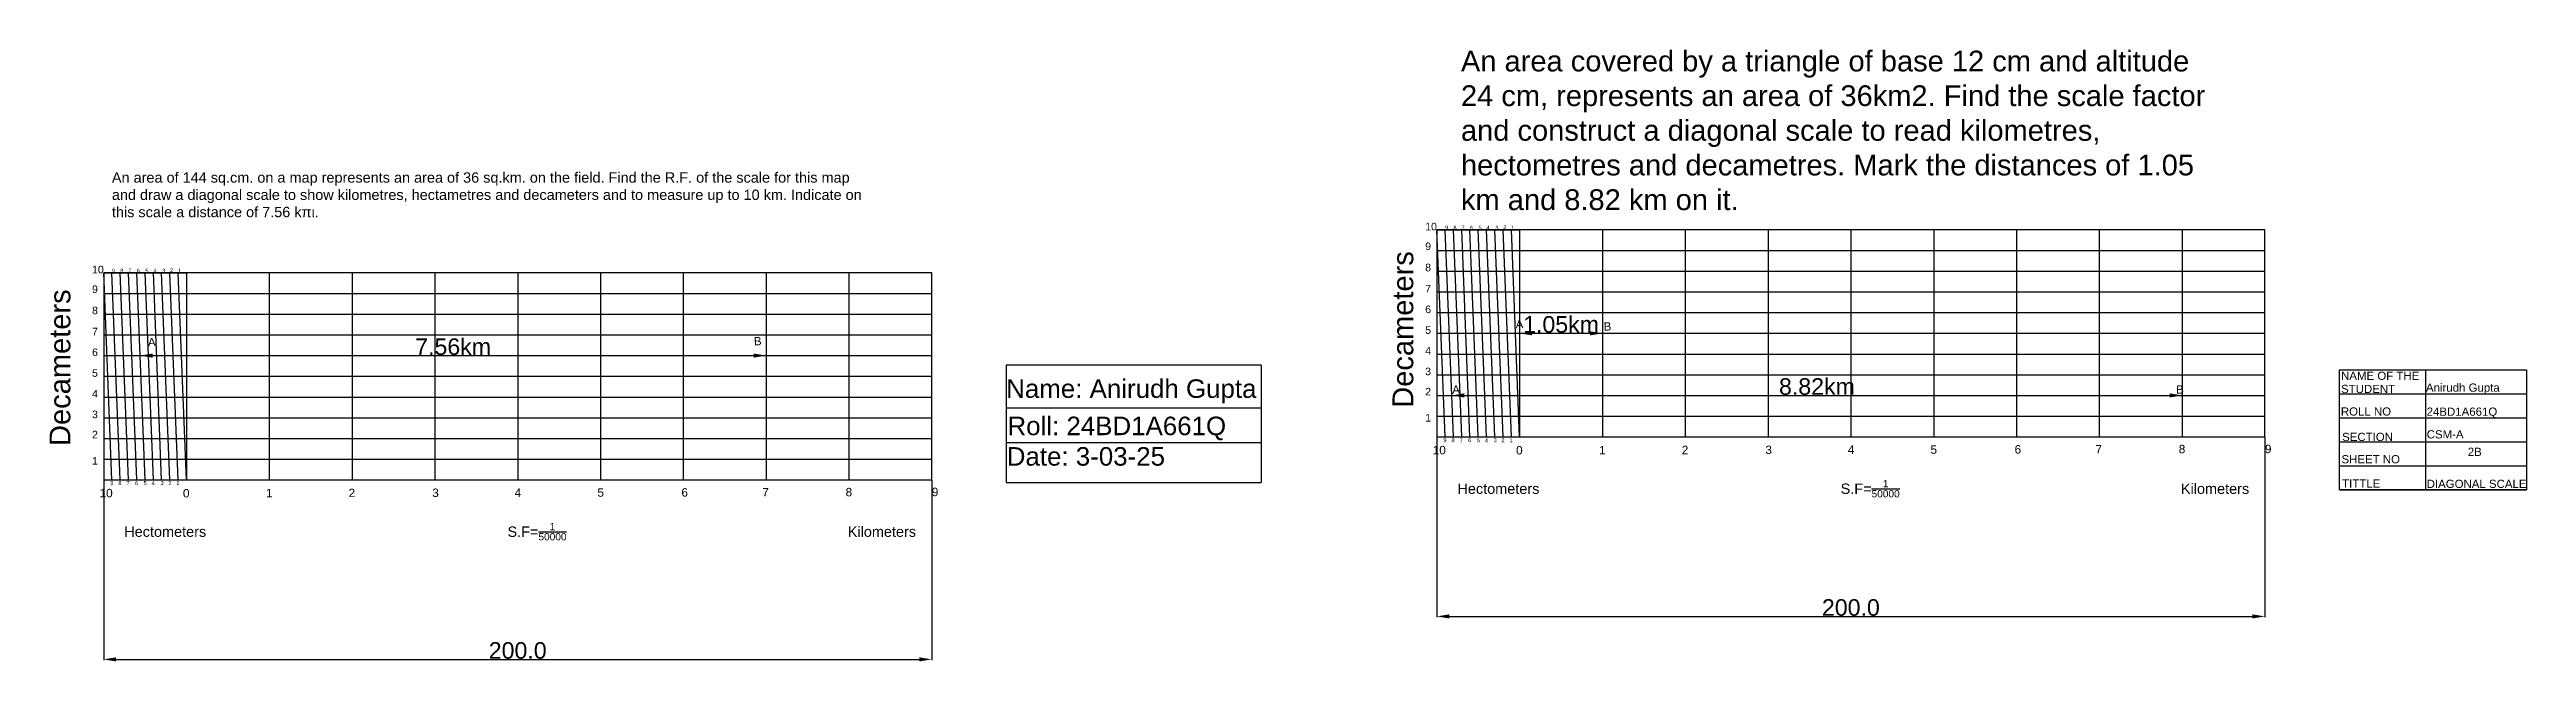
# Model space of a CAD drawing. Header units: millimetres. Extents: x 46 to 2491, y 24 to 306.
# Drawn here: x 46 to 644, y 24 to 172 of the extents above; entities that cross this region are included whole.
import ezdxf

# ---------------------------------------------------------------- set-up
doc = ezdxf.new("R2010")
doc.units = ezdxf.units.MM
doc.header["$MEASUREMENT"] = 0
doc.header["$PDMODE"] = 1
doc.styles.get("Standard").update_dxf_attribs({"font": 'arial.ttf'})
doc.dimstyles.get("Standard").update_dxf_attribs({"dimtxt": 4, "dimasz": 3, "dimexe": 0.18, "dimexo": 0.0625, "dimgap": 0.09, "dimtad": 1, "dimdec": 1, "dimzin": 0, "dimdsep": 46, "dimtxsty": 'Standard', "dimcen": 0.09, "dimclrd": 6, "dimclre": 4, "dimadec": 0, "dimazin": 0, "dimtfac": 1, "dimtdec": 1, "dimtofl": 0, "dimtmove": 0, "dimatfit": 3, "dimfxl": 1, "dimtolj": 1, "dimtzin": 0, "dimarcsym": 1})

msp = doc.modelspace()

# ---------------------------------------------------------------- texts
for s, height, p in [('10', 1.83, (378.36, 128.33)), ('9', 0.964, (383.18, 128.49)), ('8', 0.964, (385.18, 128.49)), ('7', 0.964, (387.11, 128.49)), ('6', 0.964, (389.15, 128.49)), ('5', 0.964, (391.24, 128.49)), ('4', 0.964, (393.18, 128.49)), ('3', 0.964, (395.31, 128.49)), ('2', 0.964, (397.2, 128.6)), ('1', 0.964, (399.15, 128.49)), ('10', 1.83, (56.36, 117.95)), ('8', 1.83, (378.36, 118.46)), ('9', 1.83, (378.36, 123.57)), ('9', 1.83, (56.36, 113.19)), ('9', 0.964, (61.18, 118.11)), ('8', 0.964, (63.18, 118.11)), ('7', 0.964, (65.11, 118.11)), ('6', 0.964, (67.15, 118.11)), ('5', 0.964, (69.24, 118.11)), ('4', 0.964, (71.18, 118.11)), ('3', 0.964, (73.31, 118.11)), ('2', 0.964, (75.2, 118.22)), ('1', 0.964, (77.15, 118.11)), ('7', 1.83, (378.36, 113.34)), ('8', 1.83, (56.36, 108.07)), ('6', 1.83, (378.36, 108.34)), ('7', 1.83, (56.36, 102.96)), ('5', 1.83, (378.36, 103.34)), ('6', 1.83, (56.36, 97.96)), ('4', 1.83, (378.36, 98.34)), ('4', 1.83, (56.36, 87.96)), ('5', 1.83, (56.36, 92.96)), ('Name: Anirudh Gupta', 4.475, (277.16, 87.87)), ('3', 1.83, (378.36, 93.35)), ('2', 1.83, (378.36, 88.46)), ('STUDENT        ', 1.9784, (599.58, 89.04)), ('NAME OF THE', 1.9784, (599.58, 92.22)), ('Anirudh Gupta', 1.9784, (620.08, 89.36)), ('3', 1.83, (56.36, 82.97)), ('1', 1.83, (378.36, 82.13)), ('ROLL NO', 1.978, (599.53, 83.59)), ('24BD1A661Q', 1.978, (620.25, 83.55)), ('2', 1.83, (56.36, 78.08)), ('Roll: 24BD1A661Q', 4.475, (277.47, 78.86)), ('9', 0.964, (382.77, 77.17)), ('8', 0.964, (384.72, 77.17)), ('7', 0.964, (386.7, 77.17)), ('6', 0.964, (388.74, 77.17)), ('5', 0.964, (390.83, 77.17)), ('4', 0.964, (392.78, 77.17)), ('3', 0.964, (394.9, 77.17)), ('2', 0.964, (396.78, 77.17)), ('1', 0.964, (398.74, 77.17)), ('SECTION', 1.978, (599.83, 77.45)), ('CSM-A', 1.978, (620.26, 78.07)), ('1', 1.83, (56.36, 71.75)), ('Date: 3-03-25', 4.475, (277.3, 71.5)), ('10', 2.043, (380.18, 74.23)), ('0', 2.04, (400.32, 74.2)), ('1', 2.04, (420.38, 74.23)), ('2', 2.04, (440.33, 74.27)), ('3', 2.04, (460.53, 74.3)), ('4', 2.04, (480.43, 74.34)), ('5', 2.04, (500.41, 74.37)), ('6', 2.04, (520.72, 74.41)), ('7', 2.04, (540.25, 74.44)), ('8', 2.04, (560.37, 74.48)), ('9', 2.04, (581.18, 74.51)), ('SHEET NO', 1.978, (599.68, 72.06)), ('2B', 1.978, (630.18, 73.85)), ('10', 2.043, (58.18, 63.85)), ('9', 0.964, (60.77, 66.79)), ('8', 0.964, (62.72, 66.79)), ('7', 0.964, (64.7, 66.79)), ('6', 0.964, (66.74, 66.79)), ('5', 0.964, (68.83, 66.79)), ('4', 0.964, (70.77, 66.79)), ('3', 0.964, (72.9, 66.79)), ('2', 0.964, (74.77, 66.79)), ('1', 0.964, (76.74, 66.79)), ('0', 2.04, (78.32, 63.82)), ('1', 2.04, (98.38, 63.85)), ('2', 2.04, (118.33, 63.89)), ('3', 2.04, (138.53, 63.92)), ('4', 2.04, (158.43, 63.95)), ('5', 2.04, (178.41, 63.99)), ('6', 2.04, (198.72, 64.02)), ('7', 2.04, (218.25, 64.06)), ('8', 2.04, (238.37, 64.09)), ('9', 2.04, (259.18, 64.13)), ('TITTLE', 1.978, (599.83, 66.21)), ('DIAGONAL SCALE', 1.9784, (620.25, 66.12))]:
    msp.add_text(s, height=height).set_placement(p)
for s, height, rotation, p in [('Decameters', 5.023, 90, (375.48, 85.48)), ('Decameters', 5.023, 90, (51.12, 76.25)), ('A', 2, 2.29042, (69.89, 100.31)), ('B', 2, 2.29042, (216.26, 100.53)), ('A', 2, 2.29042, (400.23, 104.64)), ('B', 2, 2.29042, (421.51, 104.09)), ('A', 2, 2.29042, (384.92, 88.84)), ('B', 2, 2.29042, (559.76, 88.84))]:
    msp.add_text(s, height=height, rotation=rotation).set_placement(p)
at = {"attachment_point": 1}
for s, width, gutter_width, heights, insert, char_height in [('An area covered by a triangle of base 12 cm and altitude 24 cm, represents an area of 36km2. Find the scale factor and construct a diagonal scale to read kilometres, hectometres and decametres. Mark the distances of 1.05 km and 8.82 km on it.', 182.0828, 25.12, [0], (387, 171.75), 5.02309), ('An area of 144 sq.cm. on a map represents an area of 36 sq.km. on the field. Find the R.F. of the scale for this map and draw a diagonal scale to show kilometres, hectametres and decameters and to measure up to 10 km. Indicate on this scale a distance of 7.56 kπι.', 182.1225, 9.99, [0], (61.16, 142.35), 2.5), ('\\A1;\\pxt5;Hectometers                                                                           S.F={\\H0.7x;\\S1/50000;}                                                                      Kilometers                                                                                ', 192.0818, 9.99, [13.74], (386.15, 68.03), 2.5), ('\\A1;\\pxt5;Hectometers                                                                           S.F={\\H0.7x;\\S1/50000;}                                                                      Kilometers                                                                                ', 192.0818, 9.99, [13.74], (64.15, 57.65), 2.5)]:
    msp.add_mtext_dynamic_manual_height_columns(s, width=width, gutter_width=gutter_width, heights=heights, dxfattribs=dict(at, insert=insert, char_height=char_height))

# ---------------------------------------------------------------- blocks, each defined once
blk = doc.blocks.new('*D1')
at = {"color": 4, "lineweight": -2, "transparency": 16777216}
for p, q in [((59.18, 68.02), (59.18, 24.52)), ((259.18, 68.02), (259.18, 24.52))]:
    blk.add_line(p, q, dxfattribs=at)
at = {"color": 6, "lineweight": -2, "transparency": 16777216}
blk.add_line((62.18, 24.7), (256.18, 24.7), dxfattribs=at)
at = {"color": 6, "transparency": 16777216}
for points in [[(62.18, 25.2), (62.18, 24.2), (59.18, 24.7)], [(256.18, 25.2), (256.18, 24.2), (259.18, 24.7)]]:
    blk.add_solid(points, dxfattribs=at)
at = {"layer": 'Defpoints', "color": 0, "transparency": 16777216}
for p in [(59.18, 68.08), (259.18, 68.08), (259.18, 24.7)]:
    blk.add_point(p, dxfattribs=at)
at = {"color": 0, "transparency": 16777216, "insert": (159.18, 26.83), "char_height": 4, "attachment_point": 5}
blk.add_mtext('\\A1;200.0', dxfattribs=at)
blk = doc.blocks.new('*D9')
at = {"color": 4, "lineweight": -2, "transparency": 16777216}
for p, q in [((67.98, 98.14), (67.98, 98.26)), ((219.18, 98.14), (219.18, 98.26))]:
    blk.add_line(p, q, dxfattribs=at)
at = {"color": 6, "lineweight": -2, "transparency": 16777216}
blk.add_line((70.98, 98.08), (216.18, 98.08), dxfattribs=at)
at = {"color": 6, "transparency": 16777216}
for points in [[(70.98, 98.58), (70.98, 97.58), (67.98, 98.08)], [(216.18, 98.58), (216.18, 97.58), (219.18, 98.08)]]:
    blk.add_solid(points, dxfattribs=at)
at = {"layer": 'Defpoints', "color": 0, "transparency": 16777216}
for p in [(67.98, 98.08), (219.18, 98.08), (219.18, 98.08)]:
    blk.add_point(p, dxfattribs=at)
at = {"color": 0, "transparency": 16777216, "insert": (143.58, 100.21), "char_height": 4, "attachment_point": 5}
blk.add_mtext('\\A1;7.56km', dxfattribs=at)
blk = doc.blocks.new('*D11')
at = {"color": 4, "lineweight": -2, "transparency": 16777216}
for p, q in [((381.18, 78.4), (381.18, 34.9)), ((581.18, 78.4), (581.18, 34.9))]:
    blk.add_line(p, q, dxfattribs=at)
at = {"color": 6, "lineweight": -2, "transparency": 16777216}
blk.add_line((384.18, 35.08), (578.18, 35.08), dxfattribs=at)
at = {"color": 6, "transparency": 16777216}
for points in [[(384.18, 35.58), (384.18, 34.58), (381.18, 35.08)], [(578.18, 35.58), (578.18, 34.58), (581.18, 35.08)]]:
    blk.add_solid(points, dxfattribs=at)
at = {"layer": 'Defpoints', "color": 0, "transparency": 16777216}
for p in [(381.18, 78.46), (581.18, 78.46), (581.18, 35.08)]:
    blk.add_point(p, dxfattribs=at)
at = {"color": 0, "transparency": 16777216, "insert": (481.18, 37.21), "char_height": 4, "attachment_point": 5}
blk.add_mtext('\\A1;200.0', dxfattribs=at)
blk = doc.blocks.new('*D12')
at = {"color": 4, "lineweight": -2, "transparency": 16777216}
for p, q in [((384.78, 88.52), (384.78, 88.64)), ((561.18, 88.52), (561.18, 88.64))]:
    blk.add_line(p, q, dxfattribs=at)
at = {"color": 6, "lineweight": -2, "transparency": 16777216}
blk.add_line((387.78, 88.46), (558.18, 88.46), dxfattribs=at)
at = {"color": 6, "transparency": 16777216}
for points in [[(387.78, 88.96), (387.78, 87.96), (384.78, 88.46)], [(558.18, 88.96), (558.18, 87.96), (561.18, 88.46)]]:
    blk.add_solid(points, dxfattribs=at)
at = {"layer": 'Defpoints', "color": 0, "transparency": 16777216}
for p in [(384.78, 88.46), (561.18, 88.46), (561.18, 88.46)]:
    blk.add_point(p, dxfattribs=at)
at = {"color": 0, "transparency": 16777216, "insert": (472.98, 90.59), "char_height": 4, "attachment_point": 5}
blk.add_mtext('\\A1;8.82km', dxfattribs=at)
blk = doc.blocks.new('*D13')
at = {"color": 4, "lineweight": -2, "transparency": 16777216}
for p, q in [((401.18, 103.52), (401.18, 103.64)), ((421.18, 103.52), (421.18, 103.64))]:
    blk.add_line(p, q, dxfattribs=at)
at = {"color": 6, "lineweight": -2, "transparency": 16777216}
blk.add_line((404.18, 103.46), (418.18, 103.46), dxfattribs=at)
at = {"color": 6, "transparency": 16777216}
for points in [[(404.18, 103.96), (404.18, 102.96), (401.18, 103.46)], [(418.18, 103.96), (418.18, 102.96), (421.18, 103.46)]]:
    blk.add_solid(points, dxfattribs=at)
at = {"layer": 'Defpoints', "color": 0, "transparency": 16777216}
for p in [(401.18, 103.46), (421.18, 103.46), (421.18, 103.46)]:
    blk.add_point(p, dxfattribs=at)
at = {"color": 0, "transparency": 16777216, "insert": (411.18, 105.59), "char_height": 4, "attachment_point": 5}
blk.add_mtext('\\A1;1.05km', dxfattribs=at)

# ---------------------------------------------------------------- dimensions: what is measured, and where the dimension line sits
for base, p1, p2, text, picture, middle in [((421.18, 103.46), (401.18, 103.46), (421.18, 103.46), '1.05km', '*D13', (411.18, 105.59)), ((219.18, 98.08), (67.98, 98.08), (219.18, 98.08), '7.56km', '*D9', (143.58, 100.21)), ((561.18, 88.46), (384.78, 88.46), (561.18, 88.46), '8.82km', '*D12', (472.98, 90.59))]:
    dim = msp.add_linear_dim(base=base, p1=p1, p2=p2, text=text, dimstyle='Standard')
    dim.commit()
    dim.dimension.update_dxf_attribs({"geometry": picture, "text_midpoint": middle})
for base, p1, p2, picture, middle in [((581.18, 35.08), (381.18, 78.46), (581.18, 78.46), '*D11', (481.18, 37.21)), ((259.18, 24.7), (59.18, 68.08), (259.18, 68.08), '*D1', (159.18, 26.83))]:
    dim = msp.add_linear_dim(base=base, p1=p1, p2=p2, dimstyle='Standard')
    dim.commit()
    dim.dimension.update_dxf_attribs({"geometry": picture, "text_midpoint": middle})

# ---------------------------------------------------------------- linework, layer by layer
for p, q in [((581.18, 128.47), (381.18, 128.47)), ((381.18, 128.47), (401.18, 128.46)), ((383.18, 78.46), (381.18, 128.47)), ((381.18, 128.46), (381.18, 78.46)), ((385.18, 78.46), (383.18, 128.47)), ((387.18, 78.46), (385.18, 128.47)), ((389.18, 78.46), (387.18, 128.47)), ((391.18, 78.46), (389.18, 128.47)), ((393.18, 78.46), (391.18, 128.47)), ((395.18, 78.46), (393.18, 128.47)), ((397.18, 78.46), (395.18, 128.47)), ((399.18, 78.46), (397.18, 128.46)), ((401.18, 78.46), (399.18, 128.46)), ((401.18, 128.46), (401.18, 78.46)), ((421.18, 128.46), (421.18, 78.46)), ((441.18, 128.46), (441.18, 78.46)), ((461.18, 128.46), (461.18, 78.46)), ((481.18, 128.46), (481.18, 78.46)), ((501.18, 128.46), (501.18, 78.46)), ((521.18, 128.46), (521.18, 78.46)), ((541.18, 128.46), (541.18, 78.46)), ((561.18, 128.46), (561.18, 78.46)), ((581.18, 78.46), (581.18, 128.46)), ((381.18, 123.46), (581.18, 123.46)), ((259.18, 118.09), (59.18, 118.09)), ((59.18, 118.09), (79.18, 118.08)), ((61.18, 68.08), (59.18, 118.09)), ((59.18, 118.08), (59.18, 68.08)), ((63.18, 68.08), (61.18, 118.09)), ((65.18, 68.08), (63.18, 118.09)), ((67.18, 68.08), (65.18, 118.09)), ((69.18, 68.08), (67.18, 118.09)), ((71.18, 68.08), (69.18, 118.09)), ((73.18, 68.08), (71.18, 118.09)), ((75.18, 68.08), (73.18, 118.08)), ((77.18, 68.08), (75.18, 118.08)), ((79.18, 68.08), (77.18, 118.08)), ((79.18, 118.08), (79.18, 68.08)), ((99.18, 118.08), (99.18, 68.08)), ((119.18, 118.08), (119.18, 68.08)), ((139.18, 118.08), (139.18, 68.08)), ((159.18, 118.08), (159.18, 68.08)), ((179.18, 118.08), (179.18, 68.08)), ((199.18, 118.08), (199.18, 68.08)), ((219.18, 118.08), (219.18, 68.08)), ((239.18, 118.08), (239.18, 68.08)), ((259.18, 68.08), (259.18, 118.08)), ((381.18, 118.46), (581.18, 118.46)), ((59.18, 113.08), (259.18, 113.08)), ((59.18, 108.08), (259.18, 108.08)), ((381.18, 113.46), (581.18, 113.46)), ((381.18, 108.46), (581.18, 108.46)), ((59.18, 103.08), (259.18, 103.08)), ((381.18, 103.46), (581.18, 103.46)), ((59.18, 98.08), (259.18, 98.08)), ((277.16, 95.8), (277.16, 67.39)), ((338.76, 95.8), (277.16, 95.8)), ((338.76, 95.8), (338.76, 67.39)), ((381.18, 98.46), (581.18, 98.46)), ((59.18, 93.08), (259.18, 93.08)), ((381.18, 93.46), (581.18, 93.46)), ((619.97, 94.62), (619.97, 65.65)), ((59.18, 88.08), (259.18, 88.08)), ((277.16, 85.5), (338.81, 85.5)), ((381.18, 88.46), (581.18, 88.46)), ((599.22, 88.83), (644.35, 88.83)), ((59.18, 83.08), (259.18, 83.08)), ((59.18, 78.08), (259.18, 78.08)), ((381.18, 83.46), (581.18, 83.46)), ((381.18, 78.46), (581.18, 78.46)), ((381.18, 78.46), (401.18, 78.46)), ((599.22, 83.03), (644.35, 83.03)), ((59.18, 73.08), (259.18, 73.08)), ((277.16, 77.09), (338.76, 77.09)), ((599.22, 77.24), (644.35, 77.24)), ((59.18, 68.08), (259.18, 68.08)), ((59.18, 68.08), (79.18, 68.08)), ((277.16, 67.39), (338.76, 67.39)), ((599.22, 71.44), (644.35, 71.44)), ((599.22, 71.44), (644.35, 71.44)), ((599.22, 65.65), (644.35, 65.65))]:
    msp.add_line(p, q)
msp.add_lwpolyline([(599.22, 94.62), (644.35, 94.62), (644.35, 65.65), (599.22, 65.65)], close=True)
for p in [(61.18, 118.09), (63.18, 118.09), (65.18, 118.09), (67.18, 118.09), (69.18, 118.09), (71.18, 118.09), (73.18, 118.08), (75.18, 118.08), (77.18, 118.08), (59.18, 113.08), (59.18, 108.08), (59.18, 103.08), (59.18, 98.08), (59.18, 93.08), (59.18, 88.08), (59.18, 83.08), (59.18, 78.08), (59.18, 73.08), (61.18, 68.08), (63.18, 68.08), (65.18, 68.08), (67.18, 68.08), (69.18, 68.08), (71.18, 68.08), (73.18, 68.08), (75.18, 68.08), (77.18, 68.08), (79.18, 68.08), (99.18, 68.08), (119.18, 68.08), (139.18, 68.08), (159.18, 68.08), (179.18, 68.08), (199.18, 68.08), (219.18, 68.08), (239.18, 68.08)]:
    msp.add_point(p)

msp.set_redraw_order([(e.dxf.handle, doc.entitydb.next_handle()) for e in msp.query("TEXT MTEXT ATTDEF DIMENSION ARC_DIMENSION")])  # texts and dimensions are drawn at this point

doc.saveas('drawing.dxf')
